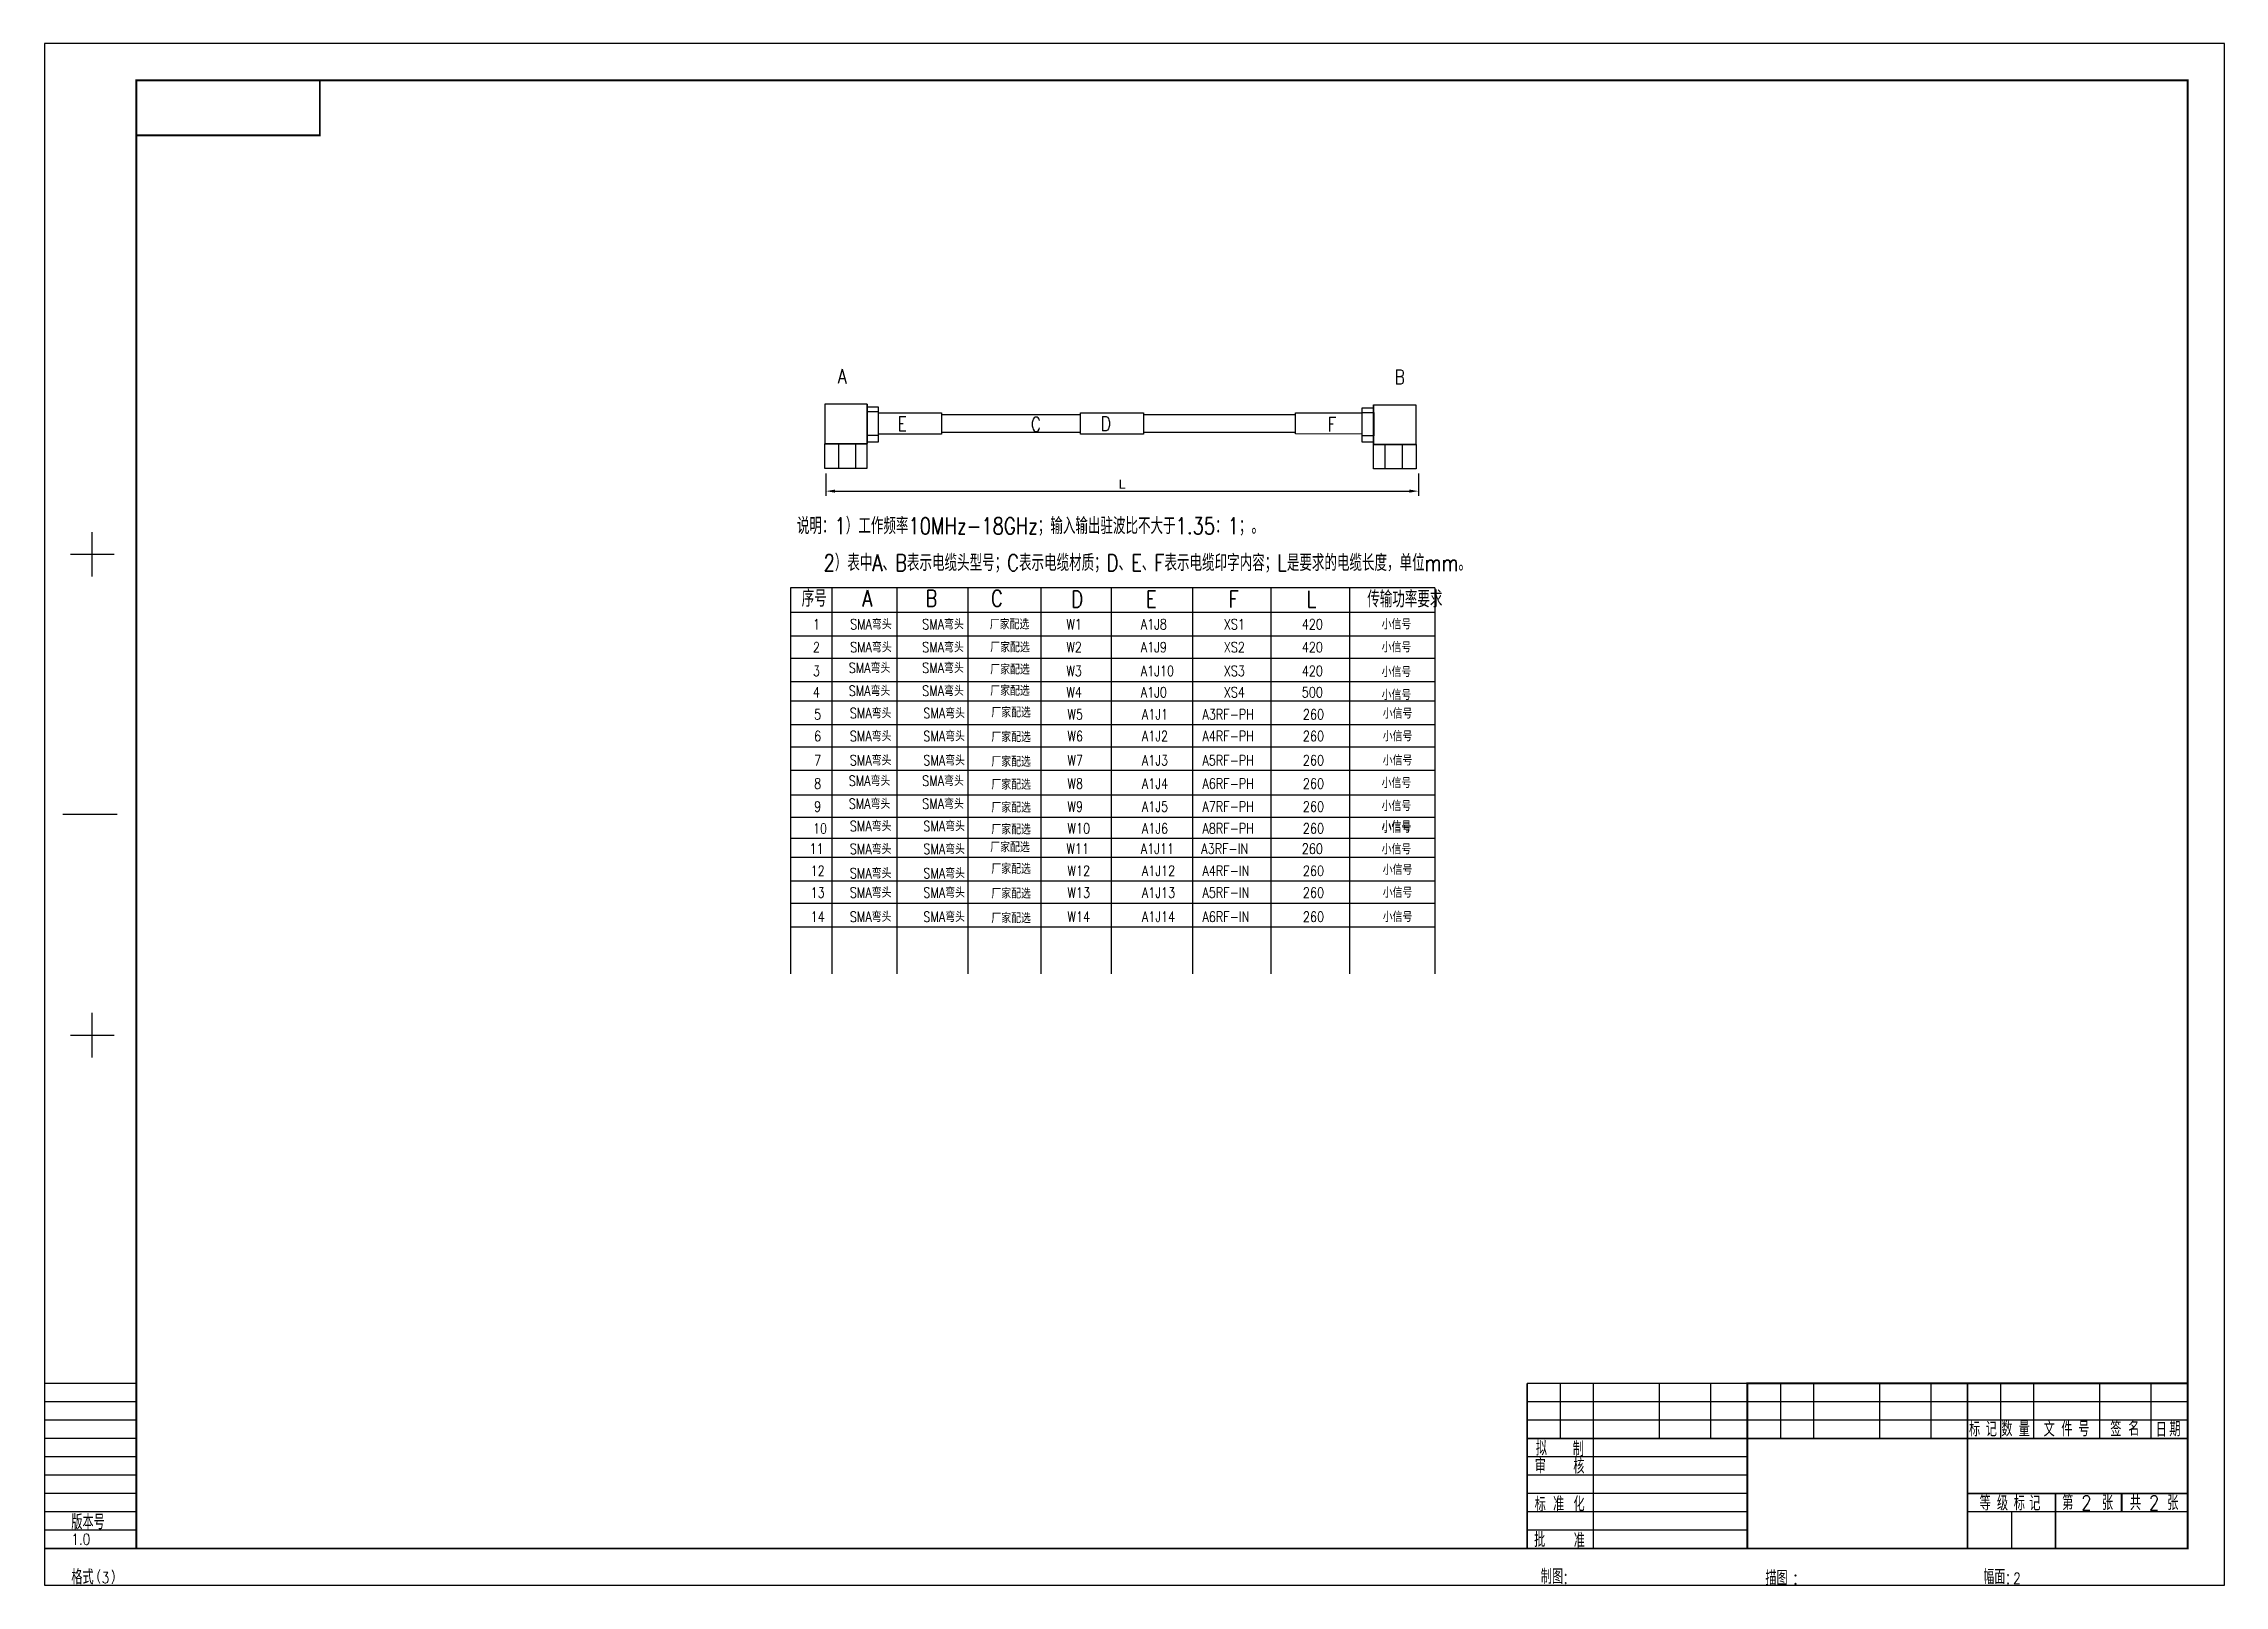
# Model space of a CAD drawing. Header units: millimetres. Extents: x 2141 to 3411, y 907 to 1899.
# Drawn here: x 2146 to 2740, y 907 to 1327 of the extents above; entities that cross this region are included whole.
import ezdxf

# ---------------------------------------------------------------- set-up
doc = ezdxf.new("R2010")
doc.units = ezdxf.units.MM
doc.linetypes.add('CENTERLINE', pattern=[30, 12, -1.5, 3, -1.5, 12])
doc.styles.add('HZ', font='txt', dxfattribs={"width": 0.8, "bigfont": 'HZDX'})
doc.styles.add('L', font='romanc.shx', dxfattribs={"width": 0.8, "bigfont": 'HZDX.shx'})
doc.styles.add('R', font='romanc', dxfattribs={"width": 0.8, "bigfont": 'hzdx'})
doc.styles.get("Standard").update_dxf_attribs({"font": 'arial.ttf'})
doc.dimstyles.new('ISO-25', dxfattribs={"dimtxt": 2.5, "dimasz": 2.5, "dimexe": 1.25, "dimexo": 0.625, "dimtad": 1, "dimtxsty": 'Standard', "dimcen": 2.5, "dimadec": 0, "dimazin": 0, "dimtfac": 1, "dimtmove": 0, "dimatfit": 3, "dimfxl": 1, "dimarcsym": 0})

msp = doc.modelspace()

# ---------------------------------------------------------------- texts
at = {"width": 0.8}
for s, height, style, p in [('A', 3.893, 'HZ', (2362.632, 1234.809)), ('B', 3.893, 'HZ', (2514.354, 1234.635)), ('E', 3.893, 'HZ', (2378.897, 1221.888)), ('C', 3.893, 'HZ', (2415.259, 1221.744)), ('D', 3.893, 'HZ', (2434.285, 1221.888)), ('F', 3.893, 'HZ', (2496.071, 1221.751)), ('说明：1）工作频率10MHz-18GHz；输入输出驻波比不大于1.35：1；。', 4.49064, 'HZ', (2351.517, 1193.744)), ('2）表中A、B表示电缆头型号；C表示电缆材质；D、E、F表示电缆印字内容；L是要求的电缆长度，单位mm。', 4.49064, 'HZ', (2358.766, 1183.696)), ('序号', 4.4906, 'HZ', (2352.822, 1173.99)), ('A', 4.491, 'HZ', (2369.331, 1173.99)), ('B', 4.491, 'HZ', (2386.548, 1173.99)), ('C', 4.491, 'HZ', (2404.398, 1173.99)), ('D', 4.491, 'HZ', (2426.283, 1173.78)), ('E', 4.491, 'HZ', (2446.572, 1173.78)), ('F', 4.491, 'HZ', (2469.161, 1173.78)), ('L', 4.491, 'HZ', (2490.431, 1173.78)), ('传输功率要求', 4.4906, 'HZ', (2506.931, 1173.78)), ('SMA弯头', 2.8066, 'R', (2365.996, 1167.805)), ('SMA弯头', 2.8066, 'R', (2385.656, 1167.805)), ('厂家配选', 2.8066, 'R', (2404.078, 1167.805)), ('小信号', 2.8066, 'R', (2510.852, 1167.805)), ('1', 2.807, 'R', (2355.878, 1167.805)), ('W1', 2.8066, 'R', (2424.939, 1167.805)), ('A1J8', 2.8066, 'R', (2445.228, 1167.805)), ('XS1', 2.8066, 'R', (2467.817, 1167.805)), ('420', 2.8066, 'R', (2489.087, 1167.805)), ('2', 2.807, 'R', (2355.878, 1161.547)), ('SMA弯头', 2.8066, 'R', (2365.623, 1155.918)), ('SMA弯头', 2.8066, 'R', (2365.996, 1161.547)), ('SMA弯头', 2.8066, 'R', (2385.656, 1161.547)), ('SMA弯头', 2.8066, 'R', (2385.656, 1155.918)), ('厂家配选', 2.8066, 'R', (2404.192, 1161.547)), ('W2', 2.8066, 'R', (2424.939, 1161.547)), ('A1J9', 2.8066, 'R', (2445.228, 1161.547)), ('XS2', 2.8066, 'R', (2467.817, 1161.547)), ('420', 2.8066, 'R', (2489.087, 1161.547)), ('小信号', 2.8066, 'R', (2510.852, 1161.547)), ('3', 2.807, 'R', (2355.878, 1155.062)), ('厂家配选', 2.8066, 'R', (2404.192, 1155.517)), ('W3', 2.8066, 'R', (2424.939, 1155.062)), ('A1J10', 2.8066, 'R', (2445.228, 1155.062)), ('XS3', 2.8066, 'R', (2467.817, 1155.062)), ('420', 2.8066, 'R', (2489.087, 1155.062)), ('小信号', 2.8066, 'R', (2510.852, 1154.829)), ('4', 2.807, 'R', (2355.878, 1149.266)), ('SMA弯头', 2.8066, 'R', (2365.623, 1149.66)), ('SMA弯头', 2.8066, 'R', (2385.656, 1149.66)), ('厂家配选', 2.8066, 'R', (2404.192, 1149.721)), ('厂家配选', 2.8066, 'R', (2404.495, 1143.811)), ('W4', 2.8066, 'R', (2424.939, 1149.266)), ('A1J0', 2.8066, 'R', (2445.228, 1149.266)), ('XS4', 2.8066, 'R', (2467.817, 1149.266)), ('500', 2.8066, 'R', (2489.087, 1149.266)), ('小信号', 2.8066, 'R', (2510.852, 1148.571)), ('5', 2.807, 'R', (2356.182, 1143.243)), ('SMA弯头', 2.8066, 'R', (2365.927, 1143.583)), ('SMA弯头', 2.8066, 'R', (2385.959, 1143.583)), ('W5', 2.8066, 'R', (2425.243, 1143.243)), ('A1J1', 2.8066, 'R', (2445.532, 1143.243)), ('A3RF-PH', 2.8066, 'R', (2462.013, 1143.243)), ('260', 2.8066, 'R', (2489.391, 1143.243)), ('小信号', 2.8066, 'R', (2511.156, 1143.505)), ('6', 2.807, 'R', (2356.182, 1137.326)), ('SMA弯头', 2.8066, 'R', (2365.927, 1137.326)), ('SMA弯头', 2.8066, 'R', (2385.959, 1137.326)), ('厂家配选', 2.8066, 'R', (2404.495, 1137.099)), ('W6', 2.8066, 'R', (2425.243, 1137.326)), ('A1J2', 2.8066, 'R', (2445.532, 1137.326)), ('A4RF-PH', 2.8066, 'R', (2462.013, 1137.326)), ('260', 2.8066, 'R', (2489.391, 1137.326)), ('小信号', 2.8066, 'R', (2511.156, 1137.326)), ('7', 2.807, 'R', (2356.182, 1130.727)), ('SMA弯头', 2.8066, 'R', (2365.927, 1130.727)), ('SMA弯头', 2.8066, 'R', (2385.959, 1130.727)), ('厂家配选', 2.8066, 'R', (2404.495, 1130.386)), ('W7', 2.8066, 'R', (2425.243, 1130.727)), ('A1J3', 2.8066, 'R', (2445.532, 1130.727)), ('A5RF-PH', 2.8066, 'R', (2462.013, 1130.727)), ('260', 2.8066, 'R', (2489.391, 1130.727)), ('小信号', 2.8066, 'R', (2511.156, 1130.727)), ('8', 2.807, 'R', (2356.182, 1124.375)), ('SMA弯头', 2.8066, 'R', (2365.623, 1125.157)), ('SMA弯头', 2.8066, 'R', (2385.656, 1125.157)), ('厂家配选', 2.8066, 'R', (2404.495, 1124.147)), ('W8', 2.8066, 'R', (2425.243, 1124.375)), ('A1J4', 2.8066, 'R', (2445.532, 1124.375)), ('A6RF-PH', 2.8066, 'R', (2462.013, 1124.375)), ('260', 2.8066, 'R', (2489.391, 1124.375)), ('小信号', 2.8066, 'R', (2510.852, 1124.575)), ('9', 2.807, 'R', (2356.182, 1118.126)), ('SMA弯头', 2.8066, 'R', (2365.623, 1118.899)), ('SMA弯头', 2.8066, 'R', (2385.656, 1118.899)), ('厂家配选', 2.8066, 'R', (2404.495, 1117.898)), ('W9', 2.8066, 'R', (2425.243, 1118.126)), ('A1J5', 2.8066, 'R', (2445.532, 1118.126)), ('A7RF-PH', 2.8066, 'R', (2462.013, 1118.126)), ('260', 2.8066, 'R', (2489.391, 1118.126)), ('小信号', 2.8066, 'R', (2510.852, 1118.317)), ('10', 2.8066, 'R', (2355.878, 1112.148)), ('SMA弯头', 2.8066, 'R', (2365.927, 1112.821)), ('SMA弯头', 2.8066, 'R', (2385.959, 1112.821)), ('厂家配选', 2.8066, 'R', (2404.495, 1111.942)), ('W10', 2.8066, 'R', (2425.243, 1112.17)), ('A1J6', 2.8066, 'R', (2445.532, 1112.17)), ('A8RF-PH', 2.8066, 'R', (2462.013, 1112.17)), ('260', 2.8066, 'R', (2489.391, 1112.17)), ('小信号', 2.8066, 'R', (2510.852, 1112.78)), ('小信号', 2.8066, 'R', (2510.852, 1112.361)), ('11', 2.8066, 'R', (2354.938, 1106.637)), ('SMA弯头', 2.8066, 'R', (2365.927, 1106.565)), ('SMA弯头', 2.8066, 'R', (2385.959, 1106.565)), ('厂家配选', 2.8066, 'R', (2404.192, 1107.092)), ('W11', 2.8066, 'R', (2424.939, 1106.637)), ('A1J11', 2.8066, 'R', (2445.228, 1106.637)), ('A3RF-IN', 2.8066, 'R', (2461.71, 1106.637)), ('260', 2.8066, 'R', (2489.087, 1106.637)), ('小信号', 2.8066, 'R', (2510.852, 1106.523)), ('12', 2.8066, 'R', (2355.242, 1100.614)), ('SMA弯头', 2.8066, 'R', (2365.927, 1099.966)), ('SMA弯头', 2.8066, 'R', (2385.959, 1099.966)), ('厂家配选', 2.8066, 'R', (2404.495, 1101.183)), ('W12', 2.8066, 'R', (2425.243, 1100.614)), ('A1J12', 2.8066, 'R', (2445.532, 1100.614)), ('A4RF-IN', 2.8066, 'R', (2462.013, 1100.614)), ('260', 2.8066, 'R', (2489.391, 1100.614)), ('小信号', 2.8066, 'R', (2511.156, 1100.941)), ('13', 2.8066, 'R', (2355.242, 1094.698)), ('SMA弯头', 2.8066, 'R', (2365.927, 1094.698)), ('SMA弯头', 2.8066, 'R', (2385.959, 1094.698)), ('厂家配选', 2.8066, 'R', (2404.495, 1094.47)), ('W13', 2.8066, 'R', (2425.243, 1094.698)), ('A1J13', 2.8066, 'R', (2445.532, 1094.698)), ('A5RF-IN', 2.8066, 'R', (2462.013, 1094.698)), ('260', 2.8066, 'R', (2489.391, 1094.698)), ('小信号', 2.8066, 'R', (2511.156, 1094.698)), ('14', 2.8066, 'R', (2355.242, 1088.099)), ('SMA弯头', 2.8066, 'R', (2365.927, 1088.099)), ('SMA弯头', 2.8066, 'R', (2385.959, 1088.099)), ('厂家配选', 2.8066, 'R', (2404.495, 1087.757)), ('W14', 2.8066, 'R', (2425.243, 1088.099)), ('A1J14', 2.8066, 'R', (2445.532, 1088.099)), ('A6RF-IN', 2.8066, 'R', (2462.013, 1088.099)), ('260', 2.8066, 'R', (2489.391, 1088.099)), ('小信号', 2.8066, 'R', (2511.156, 1088.099))]:
    msp.add_text(s, height=height, dxfattribs=dict(at, style=style)).set_placement(p)
at = {"color": 7, "style": 'L', "width": 0.8}
for s, height, p in [('标', 4, (2670.91, 947.907)), ('记', 4, (2675.456, 947.907)), ('数', 4, (2679.711, 947.959)), ('量', 4, (2684.431, 947.959)), ('文', 4, (2691.244, 947.907)), ('件', 4, (2696.063, 947.907)), ('号', 4, (2700.673, 947.959)), ('签  ', 4, (2709.393, 947.959)), ('名', 4, (2714.322, 948.112)), ('日', 4, (2721.787, 947.806)), ('期', 4, (2725.502, 947.959)), ('拟', 4, (2552.855, 942.71)), ('制', 4, (2562.922, 942.515)), ('审   ', 4, (2552.587, 937.88)), ('核', 4, (2563.064, 937.777)), ('版本号', 4, (2153.792, 922.628)), ('标', 4, (2552.549, 927.366)), ('准', 4, (2557.554, 927.497)), ('化', 4, (2563.122, 927.497)), ('等', 4, (2673.793, 927.743)), ('级', 4, (2678.513, 927.743)), ('标', 4, (2683.105, 927.743)), ('记', 4, (2687.315, 927.743)), ('第 2', 4, (2696.299, 927.853)), ('张', 4, (2707.142, 927.853)), ('共 2 张', 4, (2714.748, 927.853)), ('1.0', 3, (2153.792, 918.407)), ('批', 4, (2552.375, 917.773)), ('准', 4, (2563.194, 917.597)), ('格式', 4, (2153.792, 907.628)), ('(', 2.5, (2160.656, 908.658)), ('3', 3, (2162.088, 907.959)), (')', 2.5, (2164.628, 908.612)), ('制图:', 4, (2554.219, 907.755)), ('描图', 4, (2615.416, 907.347)), (':', 4, (2622.939, 907.585)), ('幅面:', 4, (2674.748, 907.681)), ('2', 3, (2682.943, 907.766))]:
    msp.add_text(s, height=height, dxfattribs=at).set_placement(p)

# ---------------------------------------------------------------- blocks, each defined once
blk = doc.blocks.new('*D7')
at = {"color": 0, "lineweight": -2, "transparency": 16777216}
for p, q in [((2359.38, 1210.29), (2359.38, 1204.21)), ((2520.93, 1210.29), (2520.93, 1204.21)), ((2361.88, 1205.46), (2518.43, 1205.46))]:
    blk.add_line(p, q, dxfattribs=at)
at = {"color": 0, "transparency": 16777216}
for points in [[(2361.88, 1205.88), (2361.88, 1205.05), (2359.38, 1205.46)], [(2518.43, 1205.88), (2518.43, 1205.05), (2520.93, 1205.46)]]:
    blk.add_solid(points, dxfattribs=at)
at = {"layer": 'Defpoints', "color": 0, "transparency": 16777216}
for p in [(2359.38, 1210.91), (2520.93, 1210.91), (2520.93, 1205.46)]:
    blk.add_point(p, dxfattribs=at)
at = {"color": 0, "transparency": 16777216, "insert": (2440.16, 1207.34), "char_height": 2.5, "attachment_point": 5}
blk.add_mtext('L', dxfattribs=at)

# ---------------------------------------------------------------- dimensions: what is measured, and where the dimension line sits
dim = msp.add_linear_dim(base=(2520.934, 1205.465), p1=(2359.38, 1210.914), p2=(2520.934, 1210.914), text='L', dimstyle='ISO-25')
dim.commit()
dim.dimension.update_dxf_attribs({"geometry": '*D7', "text_midpoint": (2440.157, 1207.34)})

# ---------------------------------------------------------------- linework, layer by layer
at = {"color": 7, "linetype": 'CENTERLINE'}
msp.add_line((2730.494, 970.202), (2730.494, 1236.574), dxfattribs=at)
for p, q in [((2362.814, 1218.305), (2362.814, 1211.71)), ((2367.523, 1218.305), (2367.523, 1211.71)), ((2511.756, 1218.131), (2511.756, 1211.535)), ((2516.465, 1218.131), (2516.465, 1211.535)), ((2525.311, 1179.13), (2349.778, 1179.13)), ((2349.778, 1179.13), (2349.778, 1073.964)), ((2361.049, 1179.13), (2361.049, 1073.964)), ((2378.729, 1179.13), (2378.729, 1073.964)), ((2398.102, 1179.13), (2398.102, 1073.964)), ((2418.012, 1179.13), (2418.012, 1073.964)), ((2437.133, 1179.13), (2437.133, 1073.964)), ((2459.337, 1179.13), (2459.337, 1073.964)), ((2480.628, 1179.13), (2480.628, 1116.593)), ((2502.062, 1179.13), (2502.062, 1116.593)), ((2525.311, 1179.13), (2525.311, 1116.593)), ((2349.778, 1172.522), (2525.311, 1172.522)), ((2349.778, 1166.081), (2525.311, 1166.081)), ((2349.778, 1159.972), (2525.311, 1159.972)), ((2349.778, 1153.581), (2525.311, 1153.581)), ((2349.887, 1148.336), (2525.311, 1148.336)), ((2350.081, 1141.903), (2525.311, 1141.903)), ((2350.081, 1135.793), (2525.311, 1135.793)), ((2480.628, 1136.501), (2480.628, 1073.964)), ((2502.062, 1136.501), (2502.062, 1073.964)), ((2525.311, 1136.501), (2525.311, 1073.964)), ((2349.778, 1129.403), (2525.311, 1129.403)), ((2350.081, 1122.702), (2525.311, 1122.702)), ((2349.778, 1116.593), (2525.311, 1116.593)), ((2349.778, 1110.953), (2525.311, 1110.953)), ((2349.887, 1105.707), (2525.311, 1105.707)), ((2350.081, 1099.274), (2525.311, 1099.274)), ((2350.081, 1093.164), (2525.311, 1093.164)), ((2349.778, 1086.774), (2525.311, 1086.774))]:
    msp.add_line(p, q)
at = {"color": 7}
for p, q in [((2159.398, 1194.326), (2159.398, 1182.163)), ((2153.544, 1188.245), (2165.487, 1188.245)), ((2151.468, 1117.467), (2166.264, 1117.467)), ((2159.398, 1063.307), (2159.398, 1051.144)), ((2153.544, 1057.226), (2165.487, 1057.226)), ((2171.494, 962.381), (2146.494, 962.381)), ((2171.494, 957.366), (2146.494, 957.366)), ((2171.494, 952.381), (2146.494, 952.381)), ((2171.494, 947.381), (2146.494, 947.381)), ((2171.494, 942.366), (2146.494, 942.366)), ((2171.494, 937.381), (2146.494, 937.381)), ((2171.494, 932.381), (2146.494, 932.381)), ((2171.494, 927.366), (2146.494, 927.366)), ((2171.494, 932.381), (2171.494, 932.381)), ((2171.494, 922.381), (2146.494, 922.381))]:
    msp.add_line(p, q, dxfattribs=at)
msp.add_lwpolyline([(2740.494, 907.381), (2740.494, 1327.381), (2146.494, 1327.381), (2146.494, 907.381)], close=True, dxfattribs=at)
at = {"color": 7, "const_width": 0.5}
msp.add_lwpolyline([(2730.494, 917.381), (2730.494, 1317.381), (2171.494, 1317.381), (2171.494, 917.381)], close=True, dxfattribs=at)
for points in [[(2221.494, 1317.381), (2221.494, 1302.381), (2171.494, 1302.381)], [(2550.494, 962.381), (2550.494, 917.399)], [(2610.494, 917.381), (2610.494, 962.381), (2730.494, 962.381)], [(2670.494, 962.381), (2670.494, 917.399)], [(2730.494, 947.381), (2550.494, 947.381)], [(2730.494, 932.381), (2670.494, 932.381)], [(2694.494, 932.381), (2694.494, 917.399)], [(2712.494, 932.381), (2712.494, 927.381)], [(2171.876, 917.384), (2146.494, 917.384)]]:
    msp.add_lwpolyline(points, dxfattribs=at)
for points in [[(2370.634, 1229.123), (2359.078, 1229.123), (2359.078, 1218.305), (2370.634, 1218.305)], [(2370.634, 1229.123), (2370.634, 1229.123), (2370.634, 1218.484), (2370.634, 1218.484)], [(2370.634, 1229.123), (2370.634, 1229.123), (2370.634, 1218.484), (2370.634, 1218.484)], [(2373.766, 1228.31), (2370.634, 1228.31), (2370.634, 1218.932), (2373.766, 1218.932)], [(2373.789, 1226.809), (2390.906, 1226.809), (2390.906, 1221.01), (2373.789, 1221.01)], [(2428.825, 1226.809), (2445.941, 1226.809), (2445.941, 1221.01), (2428.825, 1221.01)], [(2505.514, 1228.136), (2508.645, 1228.136), (2508.645, 1218.758), (2505.514, 1218.758)], [(2508.645, 1228.949), (2508.645, 1228.949), (2508.645, 1218.31), (2508.645, 1218.31)], [(2508.645, 1228.949), (2508.645, 1228.949), (2508.645, 1218.31), (2508.645, 1218.31)], [(2508.645, 1228.949), (2520.201, 1228.949), (2520.201, 1218.131), (2508.645, 1218.131)], [(2370.634, 1218.305), (2359.025, 1218.305), (2359.025, 1211.71), (2370.634, 1211.71)], [(2508.645, 1218.131), (2520.255, 1218.131), (2520.255, 1211.535), (2508.645, 1211.535)]]:
    msp.add_lwpolyline(points, close=True)
for points in [[(2373.766, 1227.035), (2370.585, 1227.035), (2370.585, 1220.727), (2373.766, 1220.727)], [(2390.906, 1226.307), (2428.825, 1226.307)], [(2445.941, 1226.307), (2487.354, 1226.307)], [(2505.514, 1221.01), (2487.354, 1221.036), (2487.354, 1226.836), (2505.514, 1226.809)], [(2505.514, 1226.861), (2508.695, 1226.861), (2508.695, 1220.553), (2505.514, 1220.553)], [(2428.825, 1221.457), (2390.906, 1221.457)], [(2487.354, 1221.457), (2445.941, 1221.457)]]:
    msp.add_lwpolyline(points)
at = {"color": 7}
for points in [[(2610.494, 962.381), (2550.494, 962.381)], [(2730.494, 957.381), (2550.494, 957.381)], [(2559.494, 962.381), (2559.494, 947.381)], [(2568.494, 962.381), (2568.494, 917.399)], [(2586.494, 962.381), (2586.494, 947.381)], [(2600.494, 962.381), (2600.494, 947.381)], [(2619.494, 962.381), (2619.494, 947.381)], [(2628.494, 962.381), (2628.494, 947.381)], [(2646.494, 962.381), (2646.494, 947.381)], [(2660.494, 962.381), (2660.494, 947.381)], [(2679.494, 962.381), (2679.494, 947.381)], [(2688.494, 962.381), (2688.494, 947.381)], [(2706.494, 962.381), (2706.494, 947.381)], [(2720.494, 962.381), (2720.494, 947.381)], [(2730.494, 952.381), (2550.494, 952.381)], [(2610.494, 942.381), (2550.494, 942.381)], [(2610.494, 937.381), (2550.494, 937.381)], [(2610.494, 932.381), (2550.494, 932.381)], [(2610.494, 927.381), (2550.494, 927.381)], [(2730.494, 927.381), (2670.494, 927.381)], [(2682.494, 927.381), (2682.494, 917.399)], [(2610.494, 922.381), (2550.494, 922.381)], [(2610.494, 917.381), (2550.494, 917.381)]]:
    msp.add_lwpolyline(points, dxfattribs=at)
msp.add_trace([(2171.358, 917.449), (2171.358, 917.149), (2171.876, 917.449), (2171.876, 917.149)], dxfattribs=at)

msp.set_redraw_order([(e.dxf.handle, doc.entitydb.next_handle()) for e in msp.query("TEXT MTEXT ATTDEF DIMENSION ARC_DIMENSION")])  # texts and dimensions are drawn at this point

doc.saveas('drawing.dxf')
